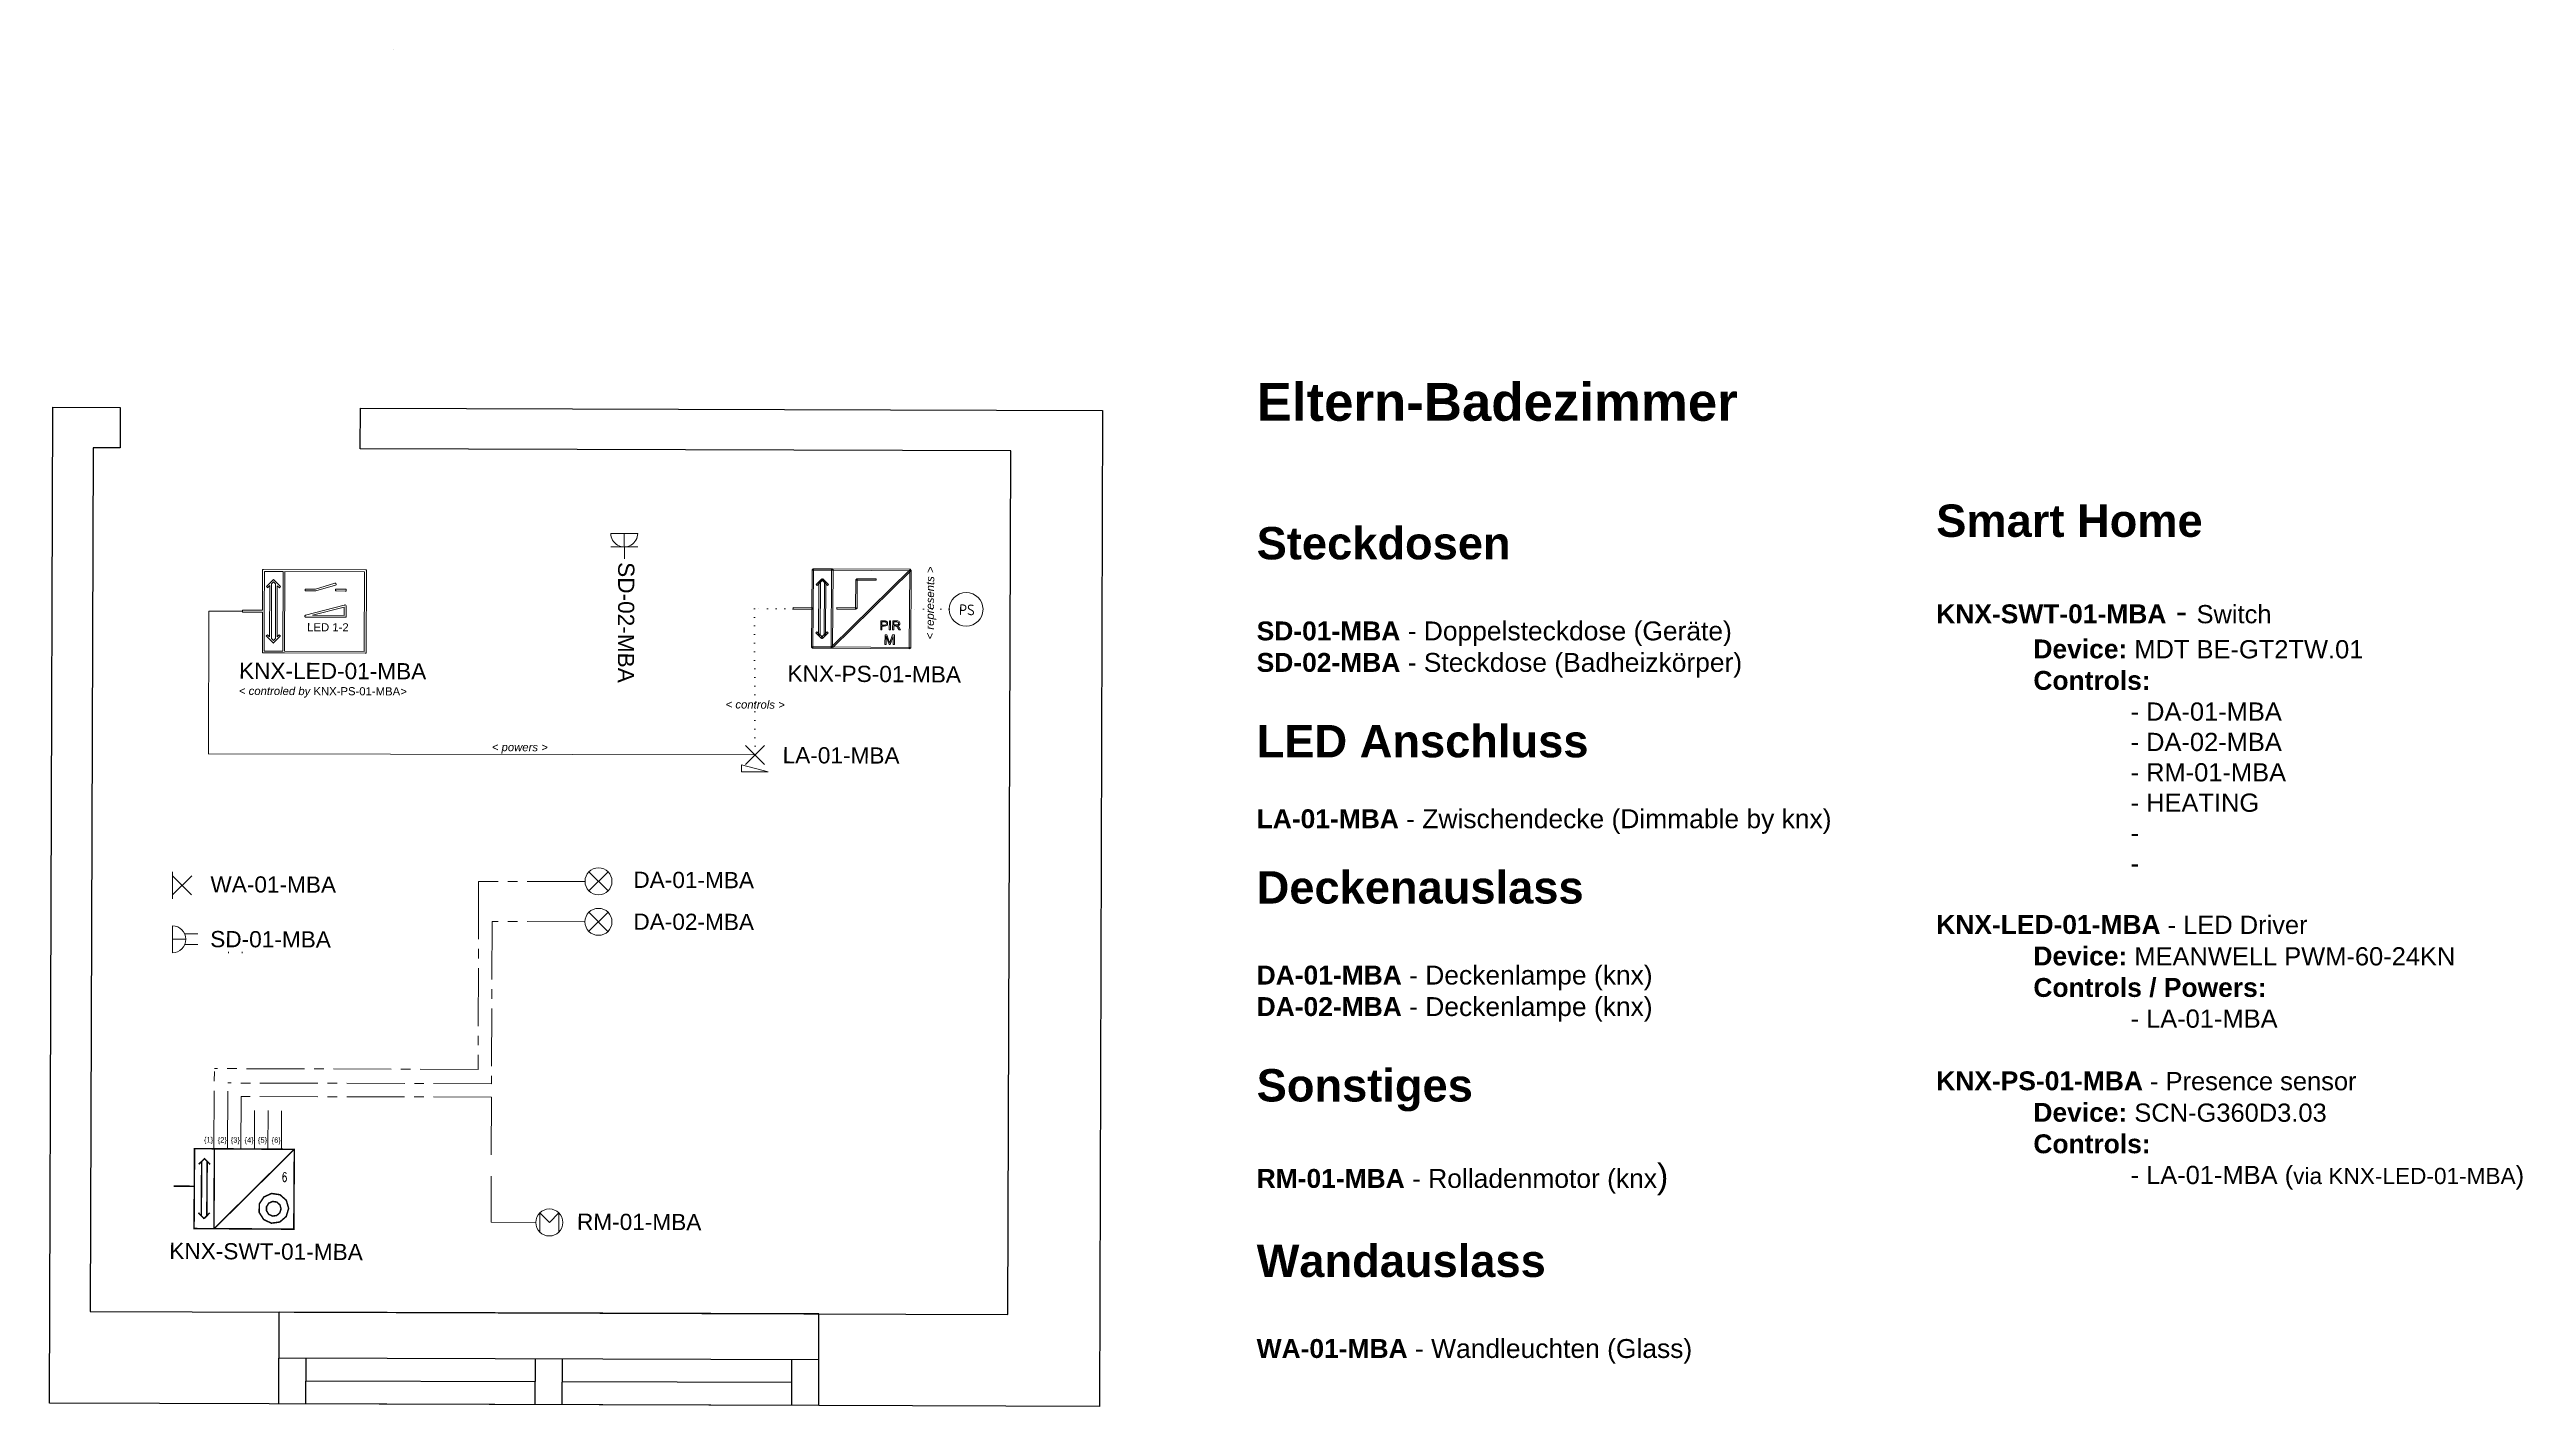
# Model space of a CAD drawing. Header units: millimetres. Extents: x 19395 to 28558, y 20483 to 25511.
import ezdxf
from ezdxf.enums import TextEntityAlignment as Align

# ---------------------------------------------------------------- set-up
doc = ezdxf.new("R2010")
doc.units = ezdxf.units.MM
doc.header["$LTSCALE"] = 10
doc.linetypes.add('AI-Linetype-20', pattern=[32.166085, 21.44411, -3.573992, 3.573992, -3.573992])
doc.linetypes.add('DOT2', pattern=[3.175, 0, -3.175])
for name, color, linetype in [('01-OG-MBA-Walls', 7, 'Continuous'), ('02-OG-MBA-Windows', 7, 'Continuous'), ('05-OG-MBA-Light_Schematic', 7, 'Continuous'), ('05-OG-MBA-Outlets_Schematic', 7, 'Continuous'), ('06-OG-MBA-Smart_Schematic', 7, 'Continuous'), ('07-OG-MBA-Misc_Schematic', 7, 'Continuous'), ('08-OG-MBA-Schematic_Description', 7, 'Continuous')]:
    doc.layers.add(name, color=color, linetype=linetype)
doc.styles.add('ISO Proportional', font='isocp.shx')
doc.styles.add('SN0', font='ROMANS', dxfattribs={"width": 0.002083})
doc.styles.get("Standard").update_dxf_attribs({"font": 'Arial.ttf'})

msp = doc.modelspace()

# ---------------------------------------------------------------- texts
at = {"layer": '05-OG-MBA-Light_Schematic', "color": 7, "char_height": 60, "attachment_point": 1, "rotation": 359.815}
for s, insert in [('LA-01-MBA', (22111.2, 22926)), ('DA-01-MBA', (21558.2, 22464.3)), ('WA-01-MBA', (19991.1, 22447.6)), ('DA-02-MBA', (21558.2, 22309.3))]:
    msp.add_mtext_dynamic_manual_height_columns(s, width=466, gutter_width=12.5, heights=[0], dxfattribs=dict(at, insert=insert))
at = {"layer": '05-OG-MBA-Outlets_Schematic', "color": 7, "char_height": 60, "attachment_point": 1}
for s, insert, rotation in [('SD-02-MBA', (21561.9, 23611.1), 269.815), ('SD-01-MBA', (19990.4, 22244.6), 359.815)]:
    msp.add_mtext_dynamic_manual_height_columns(s, width=466, gutter_width=12.5, heights=[0], dxfattribs=dict(at, insert=insert, rotation=rotation))
at = {"layer": '06-OG-MBA-Smart_Schematic', "color": 7, "linetype": 'Continuous', "lineweight": 15, "style": 'SN0', "width": 0.758019}
msp.add_text('6', height=34.5, rotation=359.63, dxfattribs=at).set_placement((20254.9, 21315.7), (20276, 21315.6), align=Align.FIT)
at = {"layer": '06-OG-MBA-Smart_Schematic', "color": 7, "insert": (26385.2, 24274.9), "char_height": 90, "attachment_point": 1}
msp.add_mtext_dynamic_manual_height_columns('{\\fArial|b1|i0|c0|p34;\\H1.55556x;  }\\P\\P\\P{\\fArial|b1|i0|c0|p34;\\H1.33333x;Smart Home\\H0.75x;\\P}\\P{\\fArial|b1|i0|c0|p34;\\H0.77778x;KNX-SWT-01-MBA} - {\\H0.75x;Switch\\P^I\\fArial|b1|i0|c0|p34;\\H1.03704x;Device:\\fArial|b0|i0|c0|p34;\\H0.96429x; \\H1.00001x;MDT BE-GT2TW.01\\P\\H0.99999x;^I\\fArial|b1|i0|c0|p34;\\H1.03704x;Controls:\\fArial|b0|i0|c0|p34;\\H0.96429x;\\P^I^I- DA-01-MBA\\P^I^I- \\H1x;DA-02-MBA\\H1x;\\P^I^I- RM-01-MBA\\P^I^I- HEATING\\P^I^I- \\P^I^I-\\P\\P\\fArial|b1|i0|c0|p34;\\H1.03702x;KNX-LED-01-MBA\\fArial|b0|i0|c0|p34;\\H0.9643x; - LED Driver\\P^I\\fArial|b1|i0|c0|p34;\\H1.03702x;Device:\\fArial|b0|i0|c0|p34;\\H0.9643x; MEANWELL PWM-60-24KN\\P^I\\fArial|b1|i0|c0|p34;\\H1.03702x;Controls / Powers:\\P\\fArial|b0|i0|c0|p34;\\H0.9643x;^I^I- LA-01-MBA\\P\\fArial|b1|i0|c0|p34;\\H1.03702x;\\PKNX-PS-01-MBA\\fArial|b0|i0|c0|p34;\\H0.9643x; - Presence sensor\\P^I\\fArial|b1|i0|c0|p34;\\H1.03703x;Device:\\fArial|b0|i0|c0|p34;\\H0.96429x; SCN-G360D3.03\\P^I\\fArial|b1|i0|c0|p34;\\H1.03703x;Controls:\\P\\fArial|b0|i0|c0|p34;\\H0.96429x;^I^I- LA-01-MBA (\\H0.88888x;via KNX-LED-01-MBA\\H1.12502x;)}', width=3565, gutter_width=12.5, heights=[0], dxfattribs=at)
at = {"layer": '06-OG-MBA-Smart_Schematic', "color": 7, "lineweight": 15, "attachment_point": 1}
for s, width, heights, insert, char_height, rotation in [('\\pxi-3,l4,t4;{\\fArial|b0|i1|c0|p34;< represents >}', 329, [0], (22641, 23295.1), 30, 89.63), ('LED 1-2', 172, [58], (20349.6, 23385.2), 30, 359.815), ('KNX-LED-01-MBA', 597, [0], (20097, 23239), 60, 359.815), ('KNX-PS-01-MBA', 499.381, [0], (22129.4, 23229), 60, 359.63), ('{\\fArial|b0|i1|c0|p34;< controled by }KNX-PS-01-MBA{\\fArial|b0|i1|c0|p34;>}', 630, [0], (20096.7, 23149.3), 30, 359.815), ('\\pxi-3,l4,t4;{\\fArial|b0|i1|c0|p34;< controls >}', 278.644, [0], (21870.1, 23099.5), 30, 359.63), ('\\pxi-3,l4,t4;{\\fArial|b0|i1|c0|p34;< powers >}', 257.965, [0], (21003.7, 22941.1), 30, 359.815), ('\\{1\\}', 36, [0], (19967.1, 21481), 20, 359.63), ('\\{2\\}', 36, [0], (20018.1, 21480.7), 20, 359.63), ('\\{3\\}', 36, [0], (20066.5, 21480.4), 20, 359.63), ('\\{4\\}', 36, [0], (20117.7, 21480.1), 20, 359.63), ('\\{5\\}', 36, [0], (20167, 21480.1), 20, 359.63), ('\\{6\\}', 36, [0], (20217.8, 21479.7), 20, 359.63), ('KNX-SWT-01-MBA', 597, [0], (19838.8, 21089.4), 60, 359.63)]:
    msp.add_mtext_dynamic_manual_height_columns(s, width=width, gutter_width=12.5, heights=heights, dxfattribs=dict(at, insert=insert, char_height=char_height, rotation=rotation))
at = {"layer": '06-OG-MBA-Smart_Schematic', "color": 7, "lineweight": 15, "insert": (22765.1, 23454.6), "char_height": 40, "attachment_point": 1, "rotation": 359.63, "style": 'ISO Proportional'}
msp.add_mtext_dynamic_manual_height_columns('PS', width=57, gutter_width=12.5, heights=[0], dxfattribs=at)
at = {"layer": '07-OG-MBA-Misc_Schematic', "color": 7, "lineweight": 15, "insert": (21349.2, 21197.3), "char_height": 60, "attachment_point": 1, "rotation": 359.815}
msp.add_mtext_dynamic_manual_height_columns('RM-01-MBA', width=376.928, gutter_width=12.5, heights=[0], dxfattribs=at)
at = {"layer": '08-OG-MBA-Schematic_Description', "color": 7, "insert": (23867.4, 24274.9), "char_height": 90, "attachment_point": 1}
msp.add_mtext_dynamic_manual_height_columns('{\\fArial|b1|i0|c0|p34;\\H1.55556x;Eltern-Badezimmer}\\P\\P\\P{\\fArial|b1|i0|c0|p34;\\H1.33333x;Steckdosen\\H0.75x;\\P}\\P{\\fArial|b1|i0|c0|p34;\\H0.77778x;SD-01-MBA\\fArial|b0|i0|c0|p34; - Doppelsteckdose (Geräte)}\\P{\\fArial|b1|i0|c0|p34;\\H0.77778x;SD-02-MBA\\fArial|b0|i0|c0|p34; - Steckdose (Badheizkörper)}\\P\\P{\\fArial|b1|i0|c0|p34;\\H1.33333x;LED Anschluss\\H0.75x;\\P\\fArial|b0|i0|c0|p34;\\H0.75x;\\P\\fArial|b1|i0|c0|p34;\\H1.03704x;LA-01-MBA\\fArial|b0|i0|c0|p34; - Zwischendecke (Dimmable by knx)}\\P{\\H0.75x;\\P\\fArial|b1|i0|c0|p34;\\H1.77778x;Deckenauslass}\\P\\P{\\fArial|b1|i0|c0|p34;\\H0.77778x;DA-01-MBA\\fArial|b0|i0|c0|p34; - Deckenlampe (knx)\\P\\fArial|b1|i0|c0|p34;DA-02-MBA\\fArial|b0|i0|c0|p34; - Deckenlampe (knx)\\P}\\P{\\fArial|b1|i0|c0|p34;\\H1.33335x;Sonstiges\\P\\fArial|b0|i0|c0|p34;\\H0.74999x;\\P\\fArial|b1|i0|c0|p34;\\H0.77778x;RM-01-MBA\\fArial|b0|i0|c0|p34; - Rolladenmotor (knx\\H1.28571x;)}\\P\\P{\\fArial|b1|i0|c0|p34;\\H1.33333x;Wandauslass\\fArial|b0|i0|c0|p34;\\P}\\P{\\fArial|b1|i0|c0|p34;\\H0.77778x;WA-01-MBA\\fArial|b0|i0|c0|p34; - Wandleuchten (Glass)}', width=2884.834, gutter_width=12.5, heights=[0], dxfattribs=at)

# ---------------------------------------------------------------- blocks, each defined once
blk = doc.blocks.new('block 6')
at = {"color": 250, "lineweight": 25}
blk.add_open_spline([(-668.9, 148.6), (-668.9, 148.6), (-668.9, 148.7), (-668.9, 148.7)], degree=3, dxfattribs=at)

# ---------------------------------------------------------------- linework, layer by layer
at = {"layer": '01-OG-MBA-Walls', "lineweight": 25}
msp.add_lwpolyline([(22956.1, 24023.6), (20546.1, 24031.4), (20546.6, 24181.4), (23296.6, 24172.5), (23284.7, 20482.5), (22244.7, 20485.9), (19394.7, 20495.1), (19406.6, 24185.1), (19656.6, 24184.2), (19656.1, 24034.2), (19556.1, 24034.6), (19545.8, 20834.6), (22945.8, 20823.6)], close=True, dxfattribs=at)
at = {"layer": '02-OG-MBA-Windows', "lineweight": 25}
for p, q in [((20244.7, 20492.3), (20245.8, 20832.3)), ((22245.8, 20825.9), (20245.8, 20832.3)), ((22244.7, 20485.9), (22245.8, 20825.9)), ((22245.2, 20655.9), (20245.2, 20662.3)), ((20344.7, 20492), (20345.2, 20662)), ((21194.7, 20489.3), (21195.2, 20659.3)), ((21294.7, 20488.9), (21295.2, 20658.9)), ((22144.7, 20486.2), (22145.2, 20656.2)), ((21195, 20574.3), (20345, 20577)), ((22145, 20571.2), (21295, 20573.9)), ((22244.7, 20485.9), (20244.7, 20492.3))]:
    msp.add_line(p, q, dxfattribs=at)
at = {"layer": '05-OG-MBA-Light_Schematic', "color": 7, "lineweight": 20}
for p, q in [((21973.5, 22861.6), (22044.5, 22932.1)), ((21973.8, 22932.3), (22044.2, 22861.4)), ((21958.9, 22860.7), (22057.8, 22834.3)), ((19851.1, 22464), (19850.7, 22364)), ((19921.7, 22449.1), (19850.8, 22378.6)), ((19851, 22449.3), (19921.5, 22378.4)), ((21464.4, 22463.8), (21393.5, 22393.3)), ((21393.7, 22464), (21464.2, 22393)), ((21464.3, 22313.8), (21393.3, 22243.3)), ((21393.5, 22314), (21464, 22243))]:
    msp.add_line(p, q, dxfattribs=at)
msp.add_lwpolyline([(22057.8, 22834.3), (21958.8, 22834.7), (21958.9, 22860.7)], dxfattribs=at)
for centre in [(21428.9, 22428.5), (21428.8, 22278.5)]:
    msp.add_circle(centre, 50, dxfattribs=at)
at = {"layer": '05-OG-MBA-Outlets_Schematic', "color": 7, "lineweight": 20}
for p, q in [((21574.2, 23717.9), (21474.2, 23717.7)), ((21574.3, 23667.9), (21474.3, 23667.7)), ((21524.2, 23717.8), (21524.9, 23623.9)), ((19850.4, 22264), (19850.1, 22164)), ((19900.2, 22213.8), (19850.2, 22214)), ((19896.1, 22234), (19944.8, 22233.8)), ((19896.3, 22194.4), (19944.7, 22194.2))]:
    msp.add_line(p, q, dxfattribs=at)
for centre, start, end in [((21524.2, 23717.8), 180.13276, 0.13276), ((19850.2, 22214), 269.815, 89.815)]:
    msp.add_arc(centre, 50, start, end, dxfattribs=at)
at = {"layer": '06-OG-MBA-Smart_Schematic', "color": 3, "linetype": 'AI-Linetype-20', "lineweight": 15}
for p, q in [((20984.9, 22428.5), (20982.7, 21731.6)), ((21378.9, 22428.5), (20984.9, 22428.5)), ((21034.5, 22279.6), (21032.5, 21678.7)), ((21378.8, 22278.5), (21034.5, 22279.6)), ((20058.6, 22162.3), (20058.6, 22167.2)), ((20108.6, 22162.2), (20108.6, 22166.9)), ((20003.9, 21437.6), (20005.8, 21734.7)), ((20982.7, 21731.6), (20005.8, 21734.7)), ((20053.9, 21437.2), (20055.5, 21681.4)), ((21032.5, 21678.7), (20055.5, 21681.4)), ((20103.9, 21436.9), (20105.1, 21631.2)), ((21032.4, 21629.3), (20105.1, 21631.2)), ((21032.4, 21629.3), (21031.6, 21386.2)), ((20153.9, 21436.6), (20154.8, 21579.3)), ((20203.9, 21436.3), (20204.8, 21579)), ((20253.9, 21436), (20254.8, 21578.7)), ((21031.4, 21336.2), (21030.9, 21165.1)), ((21030.9, 21165.1), (21196.9, 21164.6))]:
    msp.add_line(p, q, dxfattribs=at)
at = {"layer": '06-OG-MBA-Smart_Schematic', "color": 1, "linetype": 'Continuous', "lineweight": 15}
for points in [[(19984, 22900.4), (19985.7, 23429.2)], [(19985.7, 23429.2), (20109.5, 23429)], [(19983, 22900.4), (22009, 22896.8)]]:
    msp.add_lwpolyline(points, dxfattribs=at)
at = {"layer": '06-OG-MBA-Smart_Schematic', "color": 7, "linetype": 'DOT2', "lineweight": 15}
for points in [[(22150.6, 23437.5), (22006.6, 23438.4)], [(22006.6, 23438.4), (22009, 22896.8)], [(22728.5, 23436.4), (22583.7, 23437.4)]]:
    msp.add_lwpolyline(points, dxfattribs=at)
at = {"layer": '06-OG-MBA-Smart_Schematic', "color": 7, "linetype": 'Continuous', "lineweight": 15, "const_width": 5.48}
for points in [[(19932.3, 21438), (20005.9, 21437.6), (20004, 21141.6), (19930.4, 21142), (19932.3, 21438)], [(19968.9, 21401), (19947.6, 21380), (19968.9, 21401), (19989.9, 21379.7), (19968.9, 21401)], [(19958.6, 21390.9), (19957.3, 21189.6)], [(19979, 21390.7), (19977.7, 21189.5)], [(20005.9, 21437.6), (20301.9, 21435.6), (20300, 21139.7), (20004, 21141.6), (20005.9, 21437.6)], [(20301.9, 21435.6), (20004.8, 21141.6)], [(19855.4, 21299.1), (19930.6, 21298.7)], [(20280.9, 21216.5), (20272.3, 21246.6), (20248.8, 21267.3), (20217.8, 21272), (20189.2, 21259.2), (20172.1, 21233), (20171.8, 21201.6), (20188.6, 21175.1), (20217, 21161.9), (20248, 21166.1), (20271.8, 21186.5), (20280.9, 21216.5), (20280.9, 21216.5)], [(19967.4, 21178.6), (19946.4, 21200.7)], [(19988.7, 21200.4), (19967.4, 21178.6)], [(20252.7, 21215.1), (20248.4, 21230), (20236.9, 21240.2), (20221.6, 21242.5), (20207.5, 21236.2), (20199, 21223.2), (20198.9, 21207.8), (20207.2, 21194.7), (20221.2, 21188.2), (20236.5, 21190.3), (20248.2, 21200.3), (20252.7, 21215.1), (20252.7, 21215.1)]]:
    msp.add_lwpolyline(points, dxfattribs=at)
at = {"layer": '06-OG-MBA-Smart_Schematic', "color": 7, "lineweight": 15}
msp.add_circle((22791, 23436.4), 62.5, dxfattribs=at)
for points, knots in [([(20265.8, 23274.9), (20265.8, 23274.9), (20259.3, 23274.9), (20259.3, 23274.9), (20259.3, 23274.9), (20259.3, 23274.9), (20186.7, 23275.2), (20186.7, 23275.2), (20186.7, 23275.2), (20186.7, 23275.2), (20183.4, 23275.2), (20183.4, 23275.2), (20183.4, 23275.2), (20183.4, 23275.2), (20183.4, 23278.4), (20183.4, 23278.4), (20183.4, 23278.4), (20183.4, 23278.4), (20183.9, 23426.1), (20183.9, 23426.1), (20183.9, 23426.1), (20183.9, 23426.1), (20112.8, 23426.4), (20112.8, 23426.4), (20112.8, 23426.4), (20112.8, 23426.4), (20109.5, 23426.4), (20109.5, 23426.4), (20109.5, 23426.4), (20109.5, 23426.4), (20109.5, 23432.9), (20109.5, 23432.9), (20109.5, 23432.9), (20109.5, 23432.9), (20112.8, 23432.9), (20112.8, 23432.9), (20112.8, 23432.9), (20112.8, 23432.9), (20183.9, 23432.7), (20183.9, 23432.7), (20183.9, 23432.7), (20183.9, 23432.7), (20184.4, 23580.4), (20184.4, 23580.4), (20184.4, 23580.4), (20184.4, 23580.4), (20184.4, 23583.7), (20184.4, 23583.7), (20184.4, 23583.7), (20184.4, 23583.7), (20187.7, 23583.7), (20187.7, 23583.7), (20187.7, 23583.7), (20187.7, 23583.7), (20565.5, 23582.4), (20565.5, 23582.4), (20565.5, 23582.4), (20565.5, 23582.4), (20568.8, 23582.4), (20568.8, 23582.4), (20568.8, 23582.4), (20568.8, 23582.4), (20568.8, 23579.2), (20568.8, 23579.2), (20568.8, 23579.2), (20568.8, 23579.2), (20567.8, 23277.2), (20567.8, 23277.2), (20567.8, 23277.2), (20567.8, 23277.2), (20567.8, 23273.9), (20567.8, 23273.9), (20567.8, 23273.9), (20567.8, 23273.9), (20564.5, 23273.9), (20564.5, 23273.9), (20564.5, 23273.9), (20564.5, 23273.9), (20265.8, 23274.9), (20265.8, 23274.9)], [0, 0, 0, 0, 0.047619, 0.047619, 0.047619, 0.047619, 0.095238, 0.095238, 0.095238, 0.095238, 0.142857, 0.142857, 0.142857, 0.142857, 0.190476, 0.190476, 0.190476, 0.190476, 0.238095, 0.238095, 0.238095, 0.238095, 0.285714, 0.285714, 0.285714, 0.285714, 0.333333, 0.333333, 0.333333, 0.333333, 0.380952, 0.380952, 0.380952, 0.380952, 0.428571, 0.428571, 0.428571, 0.428571, 0.47619, 0.47619, 0.47619, 0.47619, 0.52381, 0.52381, 0.52381, 0.52381, 0.571429, 0.571429, 0.571429, 0.571429, 0.619048, 0.619048, 0.619048, 0.619048, 0.666667, 0.666667, 0.666667, 0.666667, 0.714286, 0.714286, 0.714286, 0.714286, 0.761905, 0.761905, 0.761905, 0.761905, 0.809524, 0.809524, 0.809524, 0.809524, 0.857143, 0.857143, 0.857143, 0.857143, 0.904762, 0.904762, 0.904762, 0.904762, 1, 1, 1, 1]), ([(20259.3, 23281.5), (20259.3, 23281.5), (20260.3, 23576.9), (20260.3, 23576.9), (20260.3, 23576.9), (20260.3, 23576.9), (20190.9, 23577.1), (20190.9, 23577.1), (20190.9, 23577.1), (20190.9, 23577.1), (20190.5, 23432.7), (20190.5, 23432.7), (20190.5, 23432.7), (20190.5, 23432.7), (20190.4, 23426.1), (20190.4, 23426.1), (20190.4, 23426.1), (20190.4, 23426.1), (20190, 23281.7), (20190, 23281.7), (20190, 23281.7), (20190, 23281.7), (20259.3, 23281.5), (20259.3, 23281.5)], [0, 0, 0, 0, 0.142857, 0.142857, 0.142857, 0.142857, 0.285714, 0.285714, 0.285714, 0.285714, 0.428571, 0.428571, 0.428571, 0.428571, 0.571429, 0.571429, 0.571429, 0.571429, 0.714286, 0.714286, 0.714286, 0.714286, 1, 1, 1, 1]), ([(20266.8, 23576.9), (20266.8, 23576.9), (20265.8, 23281.4), (20265.8, 23281.4), (20265.8, 23281.4), (20265.8, 23281.4), (20561.3, 23280.5), (20561.3, 23280.5), (20561.3, 23280.5), (20561.3, 23280.5), (20562.3, 23575.9), (20562.3, 23575.9), (20562.3, 23575.9), (20562.3, 23575.9), (20266.8, 23576.9), (20266.8, 23576.9)], [0, 0, 0, 0, 0.2, 0.2, 0.2, 0.2, 0.4, 0.4, 0.4, 0.4, 0.6, 0.6, 0.6, 0.6, 1, 1, 1, 1]), ([(20210.3, 23334.5), (20210.3, 23334.5), (20210.9, 23524.1), (20210.9, 23524.1), (20210.9, 23524.1), (20210.9, 23524.1), (20205.5, 23518.8), (20205.5, 23518.8), (20205.5, 23518.8), (20205.5, 23518.8), (20203.2, 23516.5), (20203.2, 23516.5), (20203.2, 23516.5), (20203.2, 23516.5), (20198.6, 23521.1), (20198.6, 23521.1), (20198.6, 23521.1), (20198.6, 23521.1), (20200.9, 23523.4), (20200.9, 23523.4), (20200.9, 23523.4), (20200.9, 23523.4), (20222.5, 23544.9), (20222.5, 23544.9), (20222.5, 23544.9), (20222.5, 23544.9), (20224.8, 23547.2), (20224.8, 23547.2), (20224.8, 23547.2), (20224.8, 23547.2), (20224.9, 23547.1), (20224.9, 23547.1), (20224.9, 23547.1), (20224.9, 23547.1), (20225, 23547.2), (20225, 23547.2), (20225, 23547.2), (20225, 23547.2), (20227.3, 23544.9), (20227.3, 23544.9), (20227.3, 23544.9), (20227.3, 23544.9), (20248.8, 23523.2), (20248.8, 23523.2), (20248.8, 23523.2), (20248.8, 23523.2), (20251.1, 23520.9), (20251.1, 23520.9), (20251.1, 23520.9), (20251.1, 23520.9), (20246.5, 23516.3), (20246.5, 23516.3), (20246.5, 23516.3), (20246.5, 23516.3), (20244.2, 23518.6), (20244.2, 23518.6), (20244.2, 23518.6), (20244.2, 23518.6), (20238.8, 23524), (20238.8, 23524), (20238.8, 23524), (20238.8, 23524), (20238.2, 23334.5), (20238.2, 23334.5), (20238.2, 23334.5), (20238.2, 23334.5), (20243.6, 23339.8), (20243.6, 23339.8), (20243.6, 23339.8), (20243.6, 23339.8), (20245.9, 23342.1), (20245.9, 23342.1), (20245.9, 23342.1), (20245.9, 23342.1), (20250.5, 23337.5), (20250.5, 23337.5), (20250.5, 23337.5), (20250.5, 23337.5), (20248.2, 23335.2), (20248.2, 23335.2), (20248.2, 23335.2), (20248.2, 23335.2), (20226.6, 23313.7), (20226.6, 23313.7), (20226.6, 23313.7), (20226.6, 23313.7), (20224.3, 23311.4), (20224.3, 23311.4), (20224.3, 23311.4), (20224.3, 23311.4), (20224.2, 23311.5), (20224.2, 23311.5), (20224.2, 23311.5), (20224.2, 23311.5), (20224.1, 23311.4), (20224.1, 23311.4), (20224.1, 23311.4), (20224.1, 23311.4), (20221.8, 23313.7), (20221.8, 23313.7), (20221.8, 23313.7), (20221.8, 23313.7), (20200.3, 23335.3), (20200.3, 23335.3), (20200.3, 23335.3), (20200.3, 23335.3), (20198, 23337.6), (20198, 23337.6), (20198, 23337.6), (20198, 23337.6), (20202.6, 23342.3), (20202.6, 23342.3), (20202.6, 23342.3), (20202.6, 23342.3), (20204.9, 23339.9), (20204.9, 23339.9), (20204.9, 23339.9), (20204.9, 23339.9), (20210.3, 23334.5), (20210.3, 23334.5)], [0, 0, 0, 0, 0.032258, 0.032258, 0.032258, 0.032258, 0.064516, 0.064516, 0.064516, 0.064516, 0.096774, 0.096774, 0.096774, 0.096774, 0.129032, 0.129032, 0.129032, 0.129032, 0.16129, 0.16129, 0.16129, 0.16129, 0.193548, 0.193548, 0.193548, 0.193548, 0.225806, 0.225806, 0.225806, 0.225806, 0.258065, 0.258065, 0.258065, 0.258065, 0.290323, 0.290323, 0.290323, 0.290323, 0.322581, 0.322581, 0.322581, 0.322581, 0.354839, 0.354839, 0.354839, 0.354839, 0.387097, 0.387097, 0.387097, 0.387097, 0.419355, 0.419355, 0.419355, 0.419355, 0.451613, 0.451613, 0.451613, 0.451613, 0.483871, 0.483871, 0.483871, 0.483871, 0.516129, 0.516129, 0.516129, 0.516129, 0.548387, 0.548387, 0.548387, 0.548387, 0.580645, 0.580645, 0.580645, 0.580645, 0.612903, 0.612903, 0.612903, 0.612903, 0.645161, 0.645161, 0.645161, 0.645161, 0.677419, 0.677419, 0.677419, 0.677419, 0.709677, 0.709677, 0.709677, 0.709677, 0.741935, 0.741935, 0.741935, 0.741935, 0.774194, 0.774194, 0.774194, 0.774194, 0.806452, 0.806452, 0.806452, 0.806452, 0.83871, 0.83871, 0.83871, 0.83871, 0.870968, 0.870968, 0.870968, 0.870968, 0.903226, 0.903226, 0.903226, 0.903226, 0.935484, 0.935484, 0.935484, 0.935484, 1, 1, 1, 1]), ([(20217.4, 23530.6), (20217.4, 23530.6), (20217.4, 23528), (20217.4, 23528), (20217.4, 23528), (20217.4, 23528), (20216.8, 23329.1), (20216.8, 23329.1), (20216.8, 23329.1), (20216.8, 23329.1), (20216.8, 23328), (20216.8, 23328), (20216.8, 23328), (20216.8, 23328), (20224.2, 23320.5), (20224.2, 23320.5), (20224.2, 23320.5), (20224.2, 23320.5), (20231.7, 23327.9), (20231.7, 23327.9), (20231.7, 23327.9), (20231.7, 23327.9), (20231.7, 23329), (20231.7, 23329), (20231.7, 23329), (20231.7, 23329), (20232.3, 23528), (20232.3, 23528), (20232.3, 23528), (20232.3, 23528), (20232.3, 23530.6), (20232.3, 23530.6), (20232.3, 23530.6), (20232.3, 23530.6), (20224.9, 23538.1), (20224.9, 23538.1), (20224.9, 23538.1), (20224.9, 23538.1), (20217.4, 23530.6), (20217.4, 23530.6)], [0, 0, 0, 0, 0.090909, 0.090909, 0.090909, 0.090909, 0.181818, 0.181818, 0.181818, 0.181818, 0.272727, 0.272727, 0.272727, 0.272727, 0.363636, 0.363636, 0.363636, 0.363636, 0.454545, 0.454545, 0.454545, 0.454545, 0.545455, 0.545455, 0.545455, 0.545455, 0.636364, 0.636364, 0.636364, 0.636364, 0.727273, 0.727273, 0.727273, 0.727273, 0.818182, 0.818182, 0.818182, 0.818182, 1, 1, 1, 1]), ([(20344.8, 23504.7), (20344.8, 23504.7), (20341.5, 23504.8), (20341.5, 23504.8), (20341.5, 23504.8), (20341.5, 23504.8), (20341.5, 23511.3), (20341.5, 23511.3), (20341.5, 23511.3), (20341.5, 23511.3), (20344.8, 23511.3), (20344.8, 23511.3), (20344.8, 23511.3), (20344.8, 23511.3), (20379.9, 23511.2), (20379.9, 23511.2), (20379.9, 23511.2), (20379.9, 23511.2), (20452.1, 23532.8), (20452.1, 23532.8), (20452.1, 23532.8), (20452.1, 23532.8), (20455.2, 23533.7), (20455.2, 23533.7), (20455.2, 23533.7), (20455.2, 23533.7), (20457.1, 23527.4), (20457.1, 23527.4), (20457.1, 23527.4), (20457.1, 23527.4), (20454, 23526.5), (20454, 23526.5), (20454, 23526.5), (20454, 23526.5), (20381.3, 23504.8), (20381.3, 23504.8), (20381.3, 23504.8), (20381.3, 23504.8), (20380.8, 23504.6), (20380.8, 23504.6), (20380.8, 23504.6), (20380.8, 23504.6), (20380.3, 23504.6), (20380.3, 23504.6), (20380.3, 23504.6), (20380.3, 23504.6), (20344.8, 23504.7), (20344.8, 23504.7)], [0, 0, 0, 0, 0.076923, 0.076923, 0.076923, 0.076923, 0.153846, 0.153846, 0.153846, 0.153846, 0.230769, 0.230769, 0.230769, 0.230769, 0.307692, 0.307692, 0.307692, 0.307692, 0.384615, 0.384615, 0.384615, 0.384615, 0.461538, 0.461538, 0.461538, 0.461538, 0.538462, 0.538462, 0.538462, 0.538462, 0.615385, 0.615385, 0.615385, 0.615385, 0.692308, 0.692308, 0.692308, 0.692308, 0.769231, 0.769231, 0.769231, 0.769231, 0.846154, 0.846154, 0.846154, 0.846154, 1, 1, 1, 1]), ([(20457.8, 23504.4), (20457.8, 23504.4), (20454.6, 23504.4), (20454.6, 23504.4), (20454.6, 23504.4), (20454.6, 23504.4), (20454.6, 23510.9), (20454.6, 23510.9), (20454.6, 23510.9), (20454.6, 23510.9), (20457.9, 23510.9), (20457.9, 23510.9), (20457.9, 23510.9), (20457.9, 23510.9), (20490.6, 23510.8), (20490.6, 23510.8), (20490.6, 23510.8), (20490.6, 23510.8), (20493.9, 23510.8), (20493.9, 23510.8), (20493.9, 23510.8), (20493.9, 23510.8), (20493.9, 23504.3), (20493.9, 23504.3), (20493.9, 23504.3), (20493.9, 23504.3), (20490.6, 23504.3), (20490.6, 23504.3), (20490.6, 23504.3), (20490.6, 23504.3), (20457.8, 23504.4), (20457.8, 23504.4)], [0, 0, 0, 0, 0.111111, 0.111111, 0.111111, 0.111111, 0.222222, 0.222222, 0.222222, 0.222222, 0.333333, 0.333333, 0.333333, 0.333333, 0.444444, 0.444444, 0.444444, 0.444444, 0.555556, 0.555556, 0.555556, 0.555556, 0.666667, 0.666667, 0.666667, 0.666667, 0.777778, 0.777778, 0.777778, 0.777778, 1, 1, 1, 1]), ([(20487, 23451.7), (20487, 23451.7), (20489, 23452.2), (20489, 23452.2), (20489, 23452.2), (20489.4, 23452.5), (20489.9, 23452.6), (20490.5, 23452.6), (20490.5, 23452.6), (20492.3, 23452.6), (20493.7, 23451.1), (20493.7, 23449.3), (20493.7, 23449.3), (20493.7, 23449.3), (20493.6, 23413.9), (20493.6, 23413.9), (20493.6, 23413.9), (20493.6, 23413.9), (20493.6, 23407.4), (20493.6, 23407.4), (20493.6, 23407.4), (20493.6, 23407.4), (20490.3, 23407.4), (20490.3, 23407.4), (20490.3, 23407.4), (20490.3, 23407.4), (20343.9, 23407.9), (20343.9, 23407.9), (20343.9, 23407.9), (20343.9, 23407.9), (20343.9, 23407.9), (20343.9, 23407.9), (20343.9, 23407.9), (20342.5, 23407.9), (20341.2, 23408.8), (20340.8, 23410.3), (20340.8, 23410.3), (20340.3, 23412.1), (20341.4, 23413.8), (20343.1, 23414.3), (20343.1, 23414.3), (20343.1, 23414.3), (20487, 23451.7), (20487, 23451.7)], [0, 0, 0, 0, 0.083333, 0.083333, 0.083333, 0.083333, 0.166667, 0.166667, 0.166667, 0.166667, 0.25, 0.25, 0.25, 0.25, 0.333333, 0.333333, 0.333333, 0.333333, 0.416667, 0.416667, 0.416667, 0.416667, 0.5, 0.5, 0.5, 0.5, 0.583333, 0.583333, 0.583333, 0.583333, 0.666667, 0.666667, 0.666667, 0.666667, 0.75, 0.75, 0.75, 0.75, 0.833333, 0.833333, 0.833333, 0.833333, 1, 1, 1, 1]), ([(20487.2, 23445), (20487.2, 23445), (20369.1, 23414.3), (20369.1, 23414.3), (20369.1, 23414.3), (20369.1, 23414.3), (20487.1, 23413.9), (20487.1, 23413.9), (20487.1, 23413.9), (20487.1, 23413.9), (20487.2, 23445), (20487.2, 23445)], [0, 0, 0, 0, 0.25, 0.25, 0.25, 0.25, 0.5, 0.5, 0.5, 0.5, 1, 1, 1, 1])]:
    msp.add_open_spline(points, degree=3, knots=knots, dxfattribs=at)
at = {"layer": '06-OG-MBA-Smart_Schematic', "color": 7, "linetype": 'Continuous', "lineweight": 15}
for points, knots in [([(22223.5, 23295), (22223.5, 23295), (22218.1, 23295.1), (22218.1, 23295.1), (22218.1, 23295.1), (22218.1, 23295.1), (22220, 23584.3), (22220, 23584.3), (22220, 23584.3), (22220, 23584.3), (22225.4, 23584.3), (22225.4, 23584.3), (22225.4, 23584.3), (22225.4, 23584.3), (22223.5, 23295), (22223.5, 23295)], [0, 0, 0, 0, 0.2, 0.2, 0.2, 0.2, 0.4, 0.4, 0.4, 0.4, 0.6, 0.6, 0.6, 0.6, 1, 1, 1, 1]), ([(22222.7, 23581.7), (22222.7, 23581.7), (22222.7, 23587), (22222.7, 23587), (22222.7, 23587), (22222.7, 23587), (22295.4, 23586.5), (22295.4, 23586.5), (22295.4, 23586.5), (22295.4, 23586.5), (22295.4, 23581.2), (22295.4, 23581.2), (22295.4, 23581.2), (22295.4, 23581.2), (22222.7, 23581.7), (22222.7, 23581.7)], [0, 0, 0, 0, 0.2, 0.2, 0.2, 0.2, 0.4, 0.4, 0.4, 0.4, 0.6, 0.6, 0.6, 0.6, 1, 1, 1, 1]), ([(22239.5, 23525), (22239.5, 23525), (22235.7, 23528.7), (22235.7, 23528.7), (22235.7, 23528.7), (22235.7, 23528.7), (22256.5, 23550), (22256.5, 23550), (22256.5, 23550), (22256.5, 23550), (22260.3, 23546.3), (22260.3, 23546.3), (22260.3, 23546.3), (22260.3, 23546.3), (22239.5, 23525), (22239.5, 23525)], [0, 0, 0, 0, 0.2, 0.2, 0.2, 0.2, 0.4, 0.4, 0.4, 0.4, 0.6, 0.6, 0.6, 0.6, 1, 1, 1, 1]), ([(22256.5, 23549.3), (22256.5, 23549.3), (22260.3, 23545.5), (22260.3, 23545.5), (22260.3, 23545.5), (22260.3, 23545.5), (22239.5, 23524.9), (22239.5, 23524.9), (22239.5, 23524.9), (22239.5, 23524.9), (22235.7, 23528.7), (22235.7, 23528.7), (22235.7, 23528.7), (22235.7, 23528.7), (22256.5, 23549.3), (22256.5, 23549.3)], [0, 0, 0, 0, 0.2, 0.2, 0.2, 0.2, 0.4, 0.4, 0.4, 0.4, 0.6, 0.6, 0.6, 0.6, 1, 1, 1, 1]), ([(22256.5, 23546.3), (22256.5, 23546.3), (22260.3, 23550), (22260.3, 23550), (22260.3, 23550), (22260.3, 23550), (22281.6, 23528.4), (22281.6, 23528.4), (22281.6, 23528.4), (22281.6, 23528.4), (22277.8, 23524.7), (22277.8, 23524.7), (22277.8, 23524.7), (22277.8, 23524.7), (22256.5, 23546.3), (22256.5, 23546.3)], [0, 0, 0, 0, 0.2, 0.2, 0.2, 0.2, 0.4, 0.4, 0.4, 0.4, 0.6, 0.6, 0.6, 0.6, 1, 1, 1, 1]), ([(22281.6, 23528.5), (22281.6, 23528.5), (22277.8, 23524.7), (22277.8, 23524.7), (22277.8, 23524.7), (22277.8, 23524.7), (22256.5, 23545.5), (22256.5, 23545.5), (22256.5, 23545.5), (22256.5, 23545.5), (22260.3, 23549.3), (22260.3, 23549.3), (22260.3, 23549.3), (22260.3, 23549.3), (22281.6, 23528.5), (22281.6, 23528.5)], [0, 0, 0, 0, 0.2, 0.2, 0.2, 0.2, 0.4, 0.4, 0.4, 0.4, 0.6, 0.6, 0.6, 0.6, 1, 1, 1, 1]), ([(22296.2, 23294.6), (22296.2, 23294.6), (22290.8, 23294.6), (22290.8, 23294.6), (22290.8, 23294.6), (22290.8, 23294.6), (22292.7, 23583.9), (22292.7, 23583.9), (22292.7, 23583.9), (22292.7, 23583.9), (22298.1, 23583.8), (22298.1, 23583.8), (22298.1, 23583.8), (22298.1, 23583.8), (22296.2, 23294.6), (22296.2, 23294.6)], [0, 0, 0, 0, 0.2, 0.2, 0.2, 0.2, 0.4, 0.4, 0.4, 0.4, 0.6, 0.6, 0.6, 0.6, 1, 1, 1, 1]), ([(22292.7, 23583.9), (22292.7, 23583.9), (22298.1, 23583.8), (22298.1, 23583.8), (22298.1, 23583.8), (22298.1, 23583.8), (22296.2, 23294.6), (22296.2, 23294.6), (22296.2, 23294.6), (22296.2, 23294.6), (22290.8, 23294.6), (22290.8, 23294.6), (22290.8, 23294.6), (22290.8, 23294.6), (22292.7, 23583.9), (22292.7, 23583.9)], [0, 0, 0, 0, 0.2, 0.2, 0.2, 0.2, 0.4, 0.4, 0.4, 0.4, 0.6, 0.6, 0.6, 0.6, 1, 1, 1, 1]), ([(22582, 23583.1), (22582, 23583.1), (22585.8, 23579.3), (22585.8, 23579.3), (22585.8, 23579.3), (22585.8, 23579.3), (22296.9, 23295), (22296.9, 23295), (22296.9, 23295), (22296.9, 23295), (22293.2, 23298.8), (22293.2, 23298.8), (22293.2, 23298.8), (22293.2, 23298.8), (22582, 23583.1), (22582, 23583.1)], [0, 0, 0, 0, 0.2, 0.2, 0.2, 0.2, 0.4, 0.4, 0.4, 0.4, 0.6, 0.6, 0.6, 0.6, 1, 1, 1, 1]), ([(22295.4, 23581.2), (22295.4, 23581.2), (22295.4, 23586.5), (22295.4, 23586.5), (22295.4, 23586.5), (22295.4, 23586.5), (22584.7, 23584.7), (22584.7, 23584.7), (22584.7, 23584.7), (22584.7, 23584.7), (22584.6, 23579.3), (22584.6, 23579.3), (22584.6, 23579.3), (22584.6, 23579.3), (22295.4, 23581.2), (22295.4, 23581.2)], [0, 0, 0, 0, 0.2, 0.2, 0.2, 0.2, 0.4, 0.4, 0.4, 0.4, 0.6, 0.6, 0.6, 0.6, 1, 1, 1, 1]), ([(22384.7, 23544.6), (22384.7, 23544.6), (22384.7, 23550), (22384.7, 23550), (22384.7, 23550), (22384.7, 23550), (22457.4, 23549.5), (22457.4, 23549.5), (22457.4, 23549.5), (22457.4, 23549.5), (22457.4, 23544.2), (22457.4, 23544.2), (22457.4, 23544.2), (22457.4, 23544.2), (22384.7, 23544.6), (22384.7, 23544.6)], [0, 0, 0, 0, 0.2, 0.2, 0.2, 0.2, 0.4, 0.4, 0.4, 0.4, 0.6, 0.6, 0.6, 0.6, 1, 1, 1, 1]), ([(22582, 23582), (22582, 23582), (22587.3, 23582), (22587.3, 23582), (22587.3, 23582), (22587.3, 23582), (22585.5, 23292.7), (22585.5, 23292.7), (22585.5, 23292.7), (22585.5, 23292.7), (22580.1, 23292.7), (22580.1, 23292.7), (22580.1, 23292.7), (22580.1, 23292.7), (22582, 23582), (22582, 23582)], [0, 0, 0, 0, 0.2, 0.2, 0.2, 0.2, 0.4, 0.4, 0.4, 0.4, 0.6, 0.6, 0.6, 0.6, 1, 1, 1, 1]), ([(22245.7, 23537.5), (22245.7, 23537.5), (22251.1, 23537.5), (22251.1, 23537.5), (22251.1, 23537.5), (22251.1, 23537.5), (22249.8, 23340.8), (22249.8, 23340.8), (22249.8, 23340.8), (22249.8, 23340.8), (22244.4, 23340.8), (22244.4, 23340.8), (22244.4, 23340.8), (22244.4, 23340.8), (22245.7, 23537.5), (22245.7, 23537.5)], [0, 0, 0, 0, 0.2, 0.2, 0.2, 0.2, 0.4, 0.4, 0.4, 0.4, 0.6, 0.6, 0.6, 0.6, 1, 1, 1, 1]), ([(22266.4, 23537.4), (22266.4, 23537.4), (22271.7, 23537.3), (22271.7, 23537.3), (22271.7, 23537.3), (22271.7, 23537.3), (22270.5, 23340.7), (22270.5, 23340.7), (22270.5, 23340.7), (22270.5, 23340.7), (22265.1, 23340.7), (22265.1, 23340.7), (22265.1, 23340.7), (22265.1, 23340.7), (22266.4, 23537.4), (22266.4, 23537.4)], [0, 0, 0, 0, 0.2, 0.2, 0.2, 0.2, 0.4, 0.4, 0.4, 0.4, 0.6, 0.6, 0.6, 0.6, 1, 1, 1, 1]), ([(22386.7, 23439.4), (22386.7, 23439.4), (22381.3, 23439.4), (22381.3, 23439.4), (22381.3, 23439.4), (22381.3, 23439.4), (22382, 23547.3), (22382, 23547.3), (22382, 23547.3), (22382, 23547.3), (22387.4, 23547.3), (22387.4, 23547.3), (22387.4, 23547.3), (22387.4, 23547.3), (22386.7, 23439.4), (22386.7, 23439.4)], [0, 0, 0, 0, 0.2, 0.2, 0.2, 0.2, 0.4, 0.4, 0.4, 0.4, 0.6, 0.6, 0.6, 0.6, 1, 1, 1, 1]), ([(22150.6, 23437.5), (22150.6, 23437.5), (22150.6, 23442.8), (22150.6, 23442.8), (22150.6, 23442.8), (22150.6, 23442.8), (22222.5, 23442.4), (22222.5, 23442.4), (22222.5, 23442.4), (22222.5, 23442.4), (22222.5, 23437), (22222.5, 23437), (22222.5, 23437), (22222.5, 23437), (22150.6, 23437.5), (22150.6, 23437.5)], [0, 0, 0, 0, 0.2, 0.2, 0.2, 0.2, 0.4, 0.4, 0.4, 0.4, 0.6, 0.6, 0.6, 0.6, 1, 1, 1, 1]), ([(22312, 23437.2), (22312, 23437.2), (22312.1, 23442.6), (22312.1, 23442.6), (22312.1, 23442.6), (22312.1, 23442.6), (22384, 23442.1), (22384, 23442.1), (22384, 23442.1), (22384, 23442.1), (22384, 23436.7), (22384, 23436.7), (22384, 23436.7), (22384, 23436.7), (22312, 23437.2), (22312, 23437.2)], [0, 0, 0, 0, 0.2, 0.2, 0.2, 0.2, 0.4, 0.4, 0.4, 0.4, 0.6, 0.6, 0.6, 0.6, 1, 1, 1, 1]), ([(22474.4, 23360.4), (22474.4, 23360.4), (22474.6, 23393.9), (22474.6, 23393.9), (22474.6, 23393.9), (22474.6, 23393.9), (22487.2, 23393.8), (22487.2, 23393.8), (22487.2, 23393.8), (22489.5, 23393.8), (22491.2, 23393.6), (22492.3, 23393.4), (22492.3, 23393.4), (22494, 23393.1), (22495.3, 23392.6), (22496.5, 23391.8), (22496.5, 23391.8), (22497.6, 23391.1), (22498.4, 23390), (22499.1, 23388.6), (22499.1, 23388.6), (22499.8, 23387.2), (22500.1, 23385.7), (22500.1, 23384), (22500.1, 23384), (22500.1, 23381.2), (22499.2, 23378.8), (22497.3, 23376.8), (22497.3, 23376.8), (22495.5, 23374.9), (22492.2, 23373.9), (22487.5, 23373.9), (22487.5, 23373.9), (22487.5, 23373.9), (22478.9, 23374), (22478.9, 23374), (22478.9, 23374), (22478.9, 23374), (22478.8, 23360.4), (22478.8, 23360.4), (22478.8, 23360.4), (22478.8, 23360.4), (22474.4, 23360.4), (22474.4, 23360.4)], [0, 0, 0, 0, 0.083333, 0.083333, 0.083333, 0.083333, 0.166667, 0.166667, 0.166667, 0.166667, 0.25, 0.25, 0.25, 0.25, 0.333333, 0.333333, 0.333333, 0.333333, 0.416667, 0.416667, 0.416667, 0.416667, 0.5, 0.5, 0.5, 0.5, 0.583333, 0.583333, 0.583333, 0.583333, 0.666667, 0.666667, 0.666667, 0.666667, 0.75, 0.75, 0.75, 0.75, 0.833333, 0.833333, 0.833333, 0.833333, 1, 1, 1, 1]), ([(22478.9, 23377.9), (22478.9, 23377.9), (22487.6, 23377.9), (22487.6, 23377.9), (22487.6, 23377.9), (22490.5, 23377.8), (22492.5, 23378.4), (22493.7, 23379.4), (22493.7, 23379.4), (22494.9, 23380.5), (22495.5, 23382), (22495.5, 23383.9), (22495.5, 23383.9), (22495.5, 23385.3), (22495.2, 23386.5), (22494.5, 23387.5), (22494.5, 23387.5), (22493.8, 23388.5), (22492.9, 23389.2), (22491.7, 23389.5), (22491.7, 23389.5), (22491, 23389.7), (22489.6, 23389.8), (22487.6, 23389.8), (22487.6, 23389.8), (22487.6, 23389.8), (22479, 23389.9), (22479, 23389.9), (22479, 23389.9), (22479, 23389.9), (22478.9, 23377.9), (22478.9, 23377.9)], [0, 0, 0, 0, 0.111111, 0.111111, 0.111111, 0.111111, 0.222222, 0.222222, 0.222222, 0.222222, 0.333333, 0.333333, 0.333333, 0.333333, 0.444444, 0.444444, 0.444444, 0.444444, 0.555556, 0.555556, 0.555556, 0.555556, 0.666667, 0.666667, 0.666667, 0.666667, 0.777778, 0.777778, 0.777778, 0.777778, 1, 1, 1, 1]), ([(22506.3, 23360.2), (22506.3, 23360.2), (22506.6, 23393.7), (22506.6, 23393.7), (22506.6, 23393.7), (22506.6, 23393.7), (22511, 23393.6), (22511, 23393.6), (22511, 23393.6), (22511, 23393.6), (22510.8, 23360.2), (22510.8, 23360.2), (22510.8, 23360.2), (22510.8, 23360.2), (22506.3, 23360.2), (22506.3, 23360.2)], [0, 0, 0, 0, 0.2, 0.2, 0.2, 0.2, 0.4, 0.4, 0.4, 0.4, 0.6, 0.6, 0.6, 0.6, 1, 1, 1, 1]), ([(22518.6, 23360.1), (22518.6, 23360.1), (22518.9, 23393.6), (22518.9, 23393.6), (22518.9, 23393.6), (22518.9, 23393.6), (22533.7, 23393.5), (22533.7, 23393.5), (22533.7, 23393.5), (22536.7, 23393.5), (22539, 23393.1), (22540.5, 23392.5), (22540.5, 23392.5), (22542.1, 23391.9), (22543.3, 23390.9), (22544.2, 23389.3), (22544.2, 23389.3), (22545.1, 23387.8), (22545.6, 23386.1), (22545.6, 23384.3), (22545.6, 23384.3), (22545.5, 23381.9), (22544.8, 23379.9), (22543.2, 23378.3), (22543.2, 23378.3), (22541.7, 23376.7), (22539.3, 23375.6), (22536.1, 23375.2), (22536.1, 23375.2), (22537.2, 23374.7), (22538.1, 23374.1), (22538.7, 23373.5), (22538.7, 23373.5), (22540, 23372.3), (22541.2, 23370.8), (22542.4, 23369.1), (22542.4, 23369.1), (22542.4, 23369.1), (22548.1, 23359.9), (22548.1, 23359.9), (22548.1, 23359.9), (22548.1, 23359.9), (22542.6, 23359.9), (22542.6, 23359.9), (22542.6, 23359.9), (22542.6, 23359.9), (22538.2, 23366.9), (22538.2, 23366.9), (22538.2, 23366.9), (22536.9, 23369), (22535.9, 23370.5), (22535, 23371.6), (22535, 23371.6), (22534.2, 23372.6), (22533.5, 23373.4), (22532.8, 23373.8), (22532.8, 23373.8), (22532.1, 23374.3), (22531.5, 23374.6), (22530.8, 23374.7), (22530.8, 23374.7), (22530.3, 23374.8), (22529.5, 23374.9), (22528.3, 23374.9), (22528.3, 23374.9), (22528.3, 23374.9), (22523.2, 23374.9), (22523.2, 23374.9), (22523.2, 23374.9), (22523.2, 23374.9), (22523.1, 23360.1), (22523.1, 23360.1), (22523.1, 23360.1), (22523.1, 23360.1), (22518.6, 23360.1), (22518.6, 23360.1)], [0, 0, 0, 0, 0.05, 0.05, 0.05, 0.05, 0.1, 0.1, 0.1, 0.1, 0.15, 0.15, 0.15, 0.15, 0.2, 0.2, 0.2, 0.2, 0.25, 0.25, 0.25, 0.25, 0.3, 0.3, 0.3, 0.3, 0.35, 0.35, 0.35, 0.35, 0.4, 0.4, 0.4, 0.4, 0.45, 0.45, 0.45, 0.45, 0.5, 0.5, 0.5, 0.5, 0.55, 0.55, 0.55, 0.55, 0.6, 0.6, 0.6, 0.6, 0.65, 0.65, 0.65, 0.65, 0.7, 0.7, 0.7, 0.7, 0.75, 0.75, 0.75, 0.75, 0.8, 0.8, 0.8, 0.8, 0.85, 0.85, 0.85, 0.85, 0.9, 0.9, 0.9, 0.9, 1, 1, 1, 1]), ([(22523.2, 23378.8), (22523.2, 23378.8), (22532.7, 23378.7), (22532.7, 23378.7), (22532.7, 23378.7), (22534.7, 23378.7), (22536.3, 23378.9), (22537.5, 23379.3), (22537.5, 23379.3), (22538.6, 23379.7), (22539.5, 23380.4), (22540.1, 23381.3), (22540.1, 23381.3), (22540.7, 23382.2), (22541, 23383.2), (22541, 23384.3), (22541, 23384.3), (22541, 23385.9), (22540.4, 23387.2), (22539.3, 23388.2), (22539.3, 23388.2), (22538.2, 23389.2), (22536.3, 23389.8), (22533.9, 23389.8), (22533.9, 23389.8), (22533.9, 23389.8), (22523.3, 23389.8), (22523.3, 23389.8), (22523.3, 23389.8), (22523.3, 23389.8), (22523.2, 23378.8), (22523.2, 23378.8)], [0, 0, 0, 0, 0.111111, 0.111111, 0.111111, 0.111111, 0.222222, 0.222222, 0.222222, 0.222222, 0.333333, 0.333333, 0.333333, 0.333333, 0.444444, 0.444444, 0.444444, 0.444444, 0.555556, 0.555556, 0.555556, 0.555556, 0.666667, 0.666667, 0.666667, 0.666667, 0.777778, 0.777778, 0.777778, 0.777778, 1, 1, 1, 1]), ([(22293.5, 23297.3), (22293.5, 23297.3), (22293.5, 23291.9), (22293.5, 23291.9), (22293.5, 23291.9), (22293.5, 23291.9), (22220.8, 23292.4), (22220.8, 23292.4), (22220.8, 23292.4), (22220.8, 23292.4), (22220.8, 23297.7), (22220.8, 23297.7), (22220.8, 23297.7), (22220.8, 23297.7), (22293.5, 23297.3), (22293.5, 23297.3)], [0, 0, 0, 0, 0.2, 0.2, 0.2, 0.2, 0.4, 0.4, 0.4, 0.4, 0.6, 0.6, 0.6, 0.6, 1, 1, 1, 1]), ([(22258.9, 23332.7), (22258.9, 23332.7), (22255.1, 23328.9), (22255.1, 23328.9), (22255.1, 23328.9), (22255.1, 23328.9), (22234.6, 23349.7), (22234.6, 23349.7), (22234.6, 23349.7), (22234.6, 23349.7), (22238.4, 23353.5), (22238.4, 23353.5), (22238.4, 23353.5), (22238.4, 23353.5), (22258.9, 23332.7), (22258.9, 23332.7)], [0, 0, 0, 0, 0.2, 0.2, 0.2, 0.2, 0.4, 0.4, 0.4, 0.4, 0.6, 0.6, 0.6, 0.6, 1, 1, 1, 1]), ([(22276.7, 23353.3), (22276.7, 23353.3), (22280.4, 23349.4), (22280.4, 23349.4), (22280.4, 23349.4), (22280.4, 23349.4), (22258.9, 23328.9), (22258.9, 23328.9), (22258.9, 23328.9), (22258.9, 23328.9), (22255.2, 23332.7), (22255.2, 23332.7), (22255.2, 23332.7), (22255.2, 23332.7), (22276.7, 23353.3), (22276.7, 23353.3)], [0, 0, 0, 0, 0.2, 0.2, 0.2, 0.2, 0.4, 0.4, 0.4, 0.4, 0.6, 0.6, 0.6, 0.6, 1, 1, 1, 1]), ([(22582.8, 23295.4), (22582.8, 23295.4), (22582.8, 23290), (22582.8, 23290), (22582.8, 23290), (22582.8, 23290), (22293.5, 23291.9), (22293.5, 23291.9), (22293.5, 23291.9), (22293.5, 23291.9), (22293.5, 23297.3), (22293.5, 23297.3), (22293.5, 23297.3), (22293.5, 23297.3), (22582.8, 23295.4), (22582.8, 23295.4)], [0, 0, 0, 0, 0.2, 0.2, 0.2, 0.2, 0.4, 0.4, 0.4, 0.4, 0.6, 0.6, 0.6, 0.6, 1, 1, 1, 1]), ([(22490.3, 23305.8), (22490.3, 23305.8), (22490.5, 23342.3), (22490.5, 23342.3), (22490.5, 23342.3), (22490.5, 23342.3), (22497.8, 23342.2), (22497.8, 23342.2), (22497.8, 23342.2), (22497.8, 23342.2), (22506.2, 23316.4), (22506.2, 23316.4), (22506.2, 23316.4), (22507, 23314), (22507.6, 23312.2), (22507.9, 23311), (22507.9, 23311), (22508.3, 23312.3), (22509, 23314.2), (22509.9, 23316.8), (22509.9, 23316.8), (22509.9, 23316.8), (22518.8, 23342.1), (22518.8, 23342.1), (22518.8, 23342.1), (22518.8, 23342.1), (22525.3, 23342.1), (22525.3, 23342.1), (22525.3, 23342.1), (22525.3, 23342.1), (22525.1, 23305.6), (22525.1, 23305.6), (22525.1, 23305.6), (22525.1, 23305.6), (22520.4, 23305.6), (22520.4, 23305.6), (22520.4, 23305.6), (22520.4, 23305.6), (22520.6, 23336.1), (22520.6, 23336.1), (22520.6, 23336.1), (22520.6, 23336.1), (22509.8, 23305.7), (22509.8, 23305.7), (22509.8, 23305.7), (22509.8, 23305.7), (22505.4, 23305.7), (22505.4, 23305.7), (22505.4, 23305.7), (22505.4, 23305.7), (22495.1, 23336.8), (22495.1, 23336.8), (22495.1, 23336.8), (22495.1, 23336.8), (22494.9, 23305.8), (22494.9, 23305.8), (22494.9, 23305.8), (22494.9, 23305.8), (22490.3, 23305.8), (22490.3, 23305.8)], [0, 0, 0, 0, 0.0625, 0.0625, 0.0625, 0.0625, 0.125, 0.125, 0.125, 0.125, 0.1875, 0.1875, 0.1875, 0.1875, 0.25, 0.25, 0.25, 0.25, 0.3125, 0.3125, 0.3125, 0.3125, 0.375, 0.375, 0.375, 0.375, 0.4375, 0.4375, 0.4375, 0.4375, 0.5, 0.5, 0.5, 0.5, 0.5625, 0.5625, 0.5625, 0.5625, 0.625, 0.625, 0.625, 0.625, 0.6875, 0.6875, 0.6875, 0.6875, 0.75, 0.75, 0.75, 0.75, 0.8125, 0.8125, 0.8125, 0.8125, 0.875, 0.875, 0.875, 0.875, 1, 1, 1, 1])]:
    msp.add_open_spline(points, degree=3, knots=knots, dxfattribs=at)
at = {"layer": '07-OG-MBA-Misc_Schematic', "color": 7, "lineweight": 15}
for p, q in [((21211.6, 21199.9), (21211.4, 21129.2)), ((21246.9, 21164.5), (21211.6, 21199.9)), ((21282.3, 21199.7), (21246.9, 21164.5)), ((21282.3, 21199.7), (21282.1, 21129))]:
    msp.add_line(p, q, dxfattribs=at)
msp.add_circle((21246.9, 21164.5), 50, dxfattribs=at)

# ---------------------------------------------------------------- block references
at = {"lineweight": 25}
msp.add_blockref('block 6', (21339.9, 25362.1), dxfattribs=at)

msp.set_redraw_order([(e.dxf.handle, doc.entitydb.next_handle()) for e in msp.query("TEXT MTEXT ATTDEF DIMENSION ARC_DIMENSION")])  # texts and dimensions are drawn at this point

doc.saveas('drawing.dxf')
